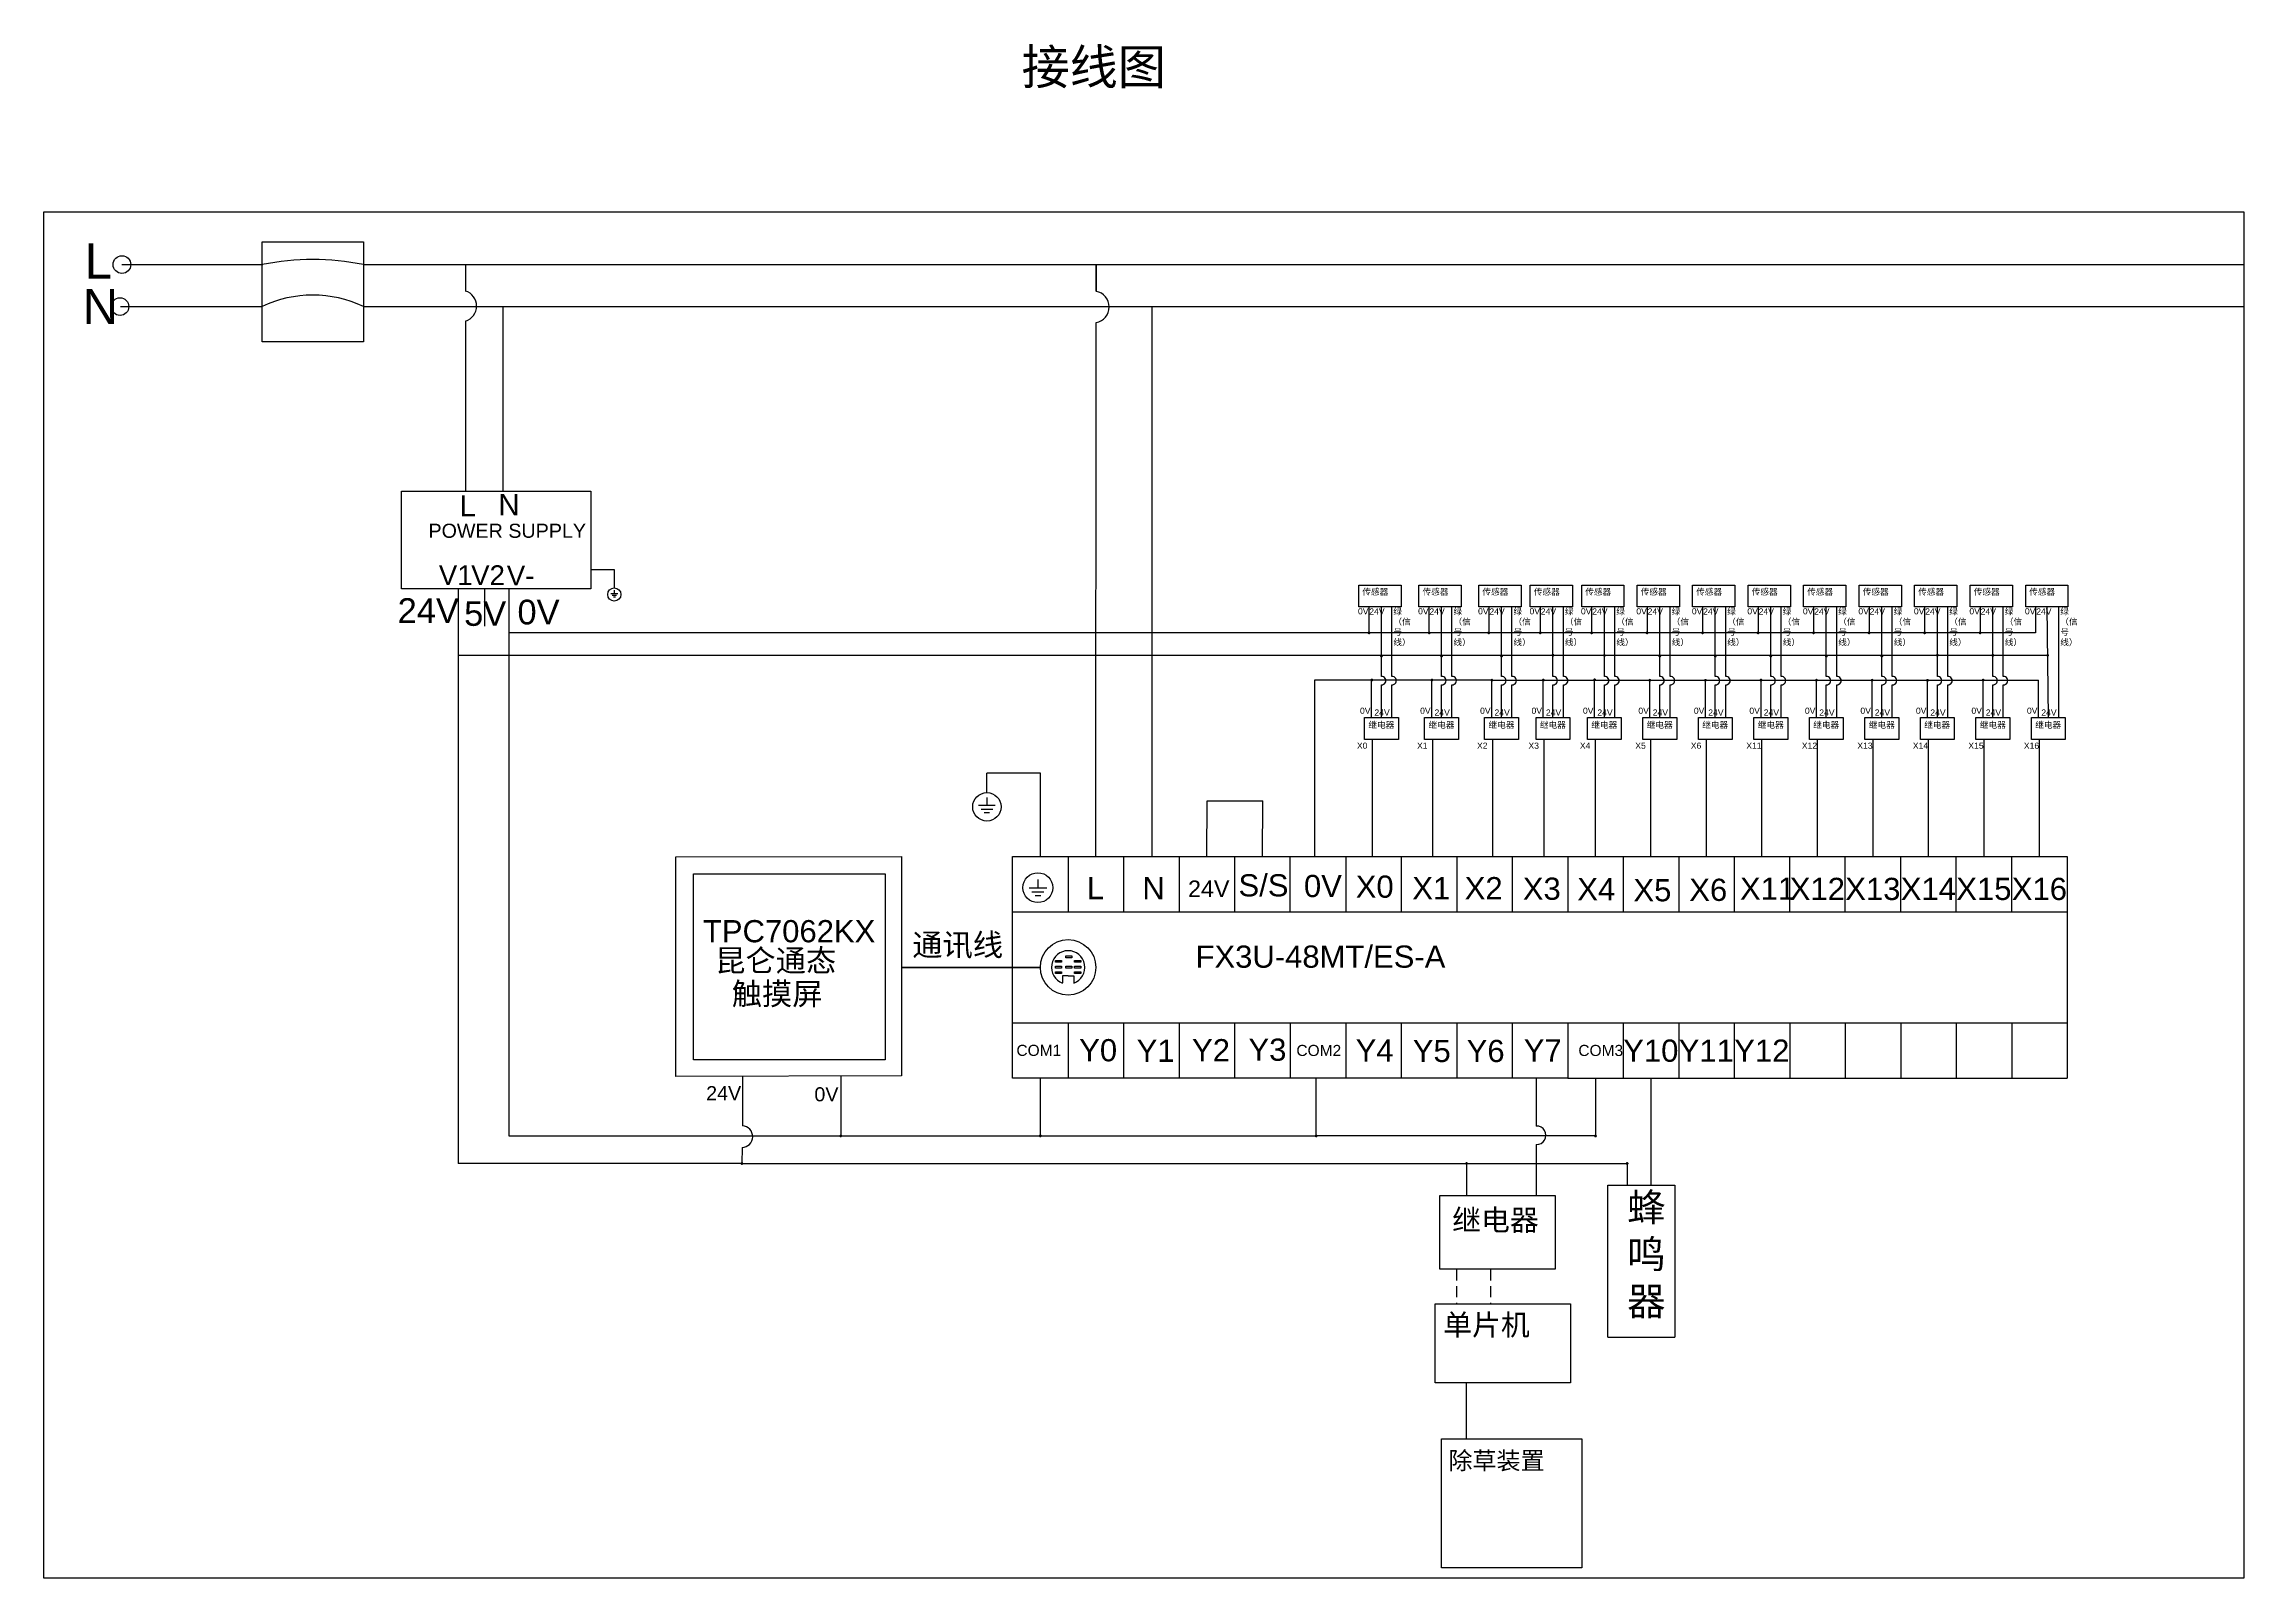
# Model space of a CAD drawing. Header units: millimetres. Extents: x 2883 to 4669, y 1329 to 1823.
# Drawn here: x 2883 to 3507, y 1349 to 1784 of the extents above; entities that cross this region are included whole.
import ezdxf

# ---------------------------------------------------------------- set-up
doc = ezdxf.new("R2010")
doc.units = ezdxf.units.MM
doc.linetypes.add('HIDDEN2', pattern=[4.7625, 3.175, -1.5875])
doc.layers.add('白虚线', color=7, linetype='HIDDEN2', plot=False)
doc.styles.get("Standard").update_dxf_attribs({"font": 'arial.ttf'})

msp = doc.modelspace()

# ---------------------------------------------------------------- texts
for s, height, p in [('S/S', 6.3, (3221.887, 1542.088)), ('0V', 6.3, (3240.457, 1541.896)), ('X0', 6.3, (3255.154, 1541.713)), ('L', 6.3, (3178.853, 1541.28)), ('N', 6.3, (3194.603, 1541.28)), ('24V', 4.725, (3207.567, 1541.884)), ('X1', 6.3, (3271.201, 1541.272)), ('X2', 6.3, (3286.07, 1541.272)), ('X3', 6.3, (3302.558, 1541.125)), ('X4', 6.3, (3318.015, 1540.978)), ('X5', 6.3, (3333.946, 1540.707)), ('X6', 6.3, (3349.788, 1540.814)), ('X11', 6.3, (3364.174, 1541.155)), ('X12', 6.3, (3378.298, 1541.072)), ('X13', 6.3, (3394.048, 1541.072)), ('X14', 6.3, (3409.798, 1541.072)), ('X15', 6.3, (3425.548, 1541.072)), ('X16', 6.3, (3441.298, 1541.072)), ('TPC7062KX', 6.3, (3069.922, 1529.068)), ('通讯线', 6.3, (3129.316, 1525.193)), ('昆仑通态', 6.3, (3073.386, 1520.722)), ('FX3U-48MT/ES-A', 6.3, (3209.692, 1521.851)), ('触摸屏', 6.3, (3078.098, 1511.31)), ('COM1', 3.15, (3158.878, 1496.817)), ('Y0', 6.3, (3176.687, 1495.286)), ('Y1', 6.3, (3193, 1495.135)), ('Y2', 6.3, (3208.709, 1495.286)), ('Y3', 6.3, (3224.72, 1495.437)), ('COM2', 3.15, (3238.314, 1496.794)), ('Y4', 6.3, (3255.138, 1495.232)), ('Y5', 6.3, (3271.342, 1495.079)), ('Y6', 6.3, (3286.628, 1495.079)), ('Y7', 6.3, (3302.832, 1495.232)), ('COM3', 3.15, (3318.314, 1496.794)), ('Y10', 6.3, (3331.048, 1495.162)), ('Y11', 6.3, (3346.798, 1495.162)), ('Y12', 6.3, (3362.548, 1495.162))]:
    msp.add_text(s, height=height).set_placement(p)
at = {"attachment_point": 1}
for s, width, heights, insert, char_height in [('{\\fSimSun|b0|i0|c134|p2;接线图}', 197.56845, [0], (3160.352, 1782.556), 10), ('L', 13.90441, [0], (2894.525, 1727.434), 10), ('N', 8.70471, [0], (2893.906, 1714.543), 10), ('L', 8.44164, [0], (3000.851, 1655.953), 6), ('N', 8.44164, [0], (3011.873, 1656.282), 6), ('POWER SUPPLY', 64.20183, [7.84], (2992.05, 1647.873), 4), ('V1', 11.03259, [0], (2995.004, 1636.07), 5.6), ('V2', 12.27373, [0], (3004.175, 1636.07), 5.6), ('V-', 6.61956, [0], (3014.288, 1635.973), 5.6), ('{\\fSimSun|b0|i0|c134|p2;传感器}', 12.39129, [0], (3257.027, 1629.429), 1.75), ('{\\fSimSun|b0|i0|c134|p2;传感器}', 12.39129, [0], (3274.085, 1629.429), 1.75), ('{\\fSimSun|b0|i0|c134|p2;传感器}', 12.39129, [0], (3291.1, 1629.429), 1.75), ('{\\fSimSun|b0|i0|c134|p2;传感器}', 12.39129, [0], (3305.692, 1629.429), 1.75), ('{\\fSimSun|b0|i0|c134|p2;传感器}', 12.39129, [0], (3320.284, 1629.429), 1.75), ('{\\fSimSun|b0|i0|c134|p2;传感器}', 12.39129, [0], (3336.004, 1629.429), 1.75), ('{\\fSimSun|b0|i0|c134|p2;传感器}', 12.39129, [0], (3351.754, 1629.429), 1.75), ('{\\fSimSun|b0|i0|c134|p2;传感器}', 12.39129, [0], (3367.504, 1629.429), 1.75), ('{\\fSimSun|b0|i0|c134|p2;传感器}', 12.39129, [0], (3383.254, 1629.429), 1.75), ('{\\fSimSun|b0|i0|c134|p2;传感器}', 12.39129, [0], (3399.004, 1629.429), 1.75), ('{\\fSimSun|b0|i0|c134|p2;传感器}', 12.39129, [0], (3414.754, 1629.429), 1.75), ('{\\fSimSun|b0|i0|c134|p2;传感器}', 12.39129, [0], (3430.504, 1629.429), 1.75), ('{\\fSimSun|b0|i0|c134|p2;传感器}', 12.39129, [0], (3446.254, 1629.429), 1.75), ('24V', 11.58066, [0], (2983.307, 1626.728), 7), ('5V', 8.17362, [0], (3002.165, 1625.891), 7), ('0V', 15.63986, [0], (3017.303, 1626.308), 7), ('0V', 3.11695, [0], (3255.788, 1623.904), 1.75), ('24V', 3.11695, [0], (3258.989, 1623.841), 1.75), ('{\\fSimSun|b0|i0|c134|p2;绿（信号线）}', 5.12295, [22.529], (3265.835, 1623.853), 1.75), ('0V', 3.11695, [0], (3272.846, 1623.904), 1.75), ('24V', 3.11695, [0], (3276.046, 1623.841), 1.75), ('{\\fSimSun|b0|i0|c134|p2;绿（信号线）}', 5.12295, [22.529], (3282.892, 1623.853), 1.75), ('0V', 3.11695, [0], (3289.861, 1623.904), 1.75), ('24V', 3.11695, [0], (3293.061, 1623.841), 1.75), ('{\\fSimSun|b0|i0|c134|p2;绿（信号线）}', 5.12295, [22.529], (3299.908, 1623.853), 1.75), ('0V', 3.11695, [0], (3304.453, 1623.904), 1.75), ('24V', 3.11695, [0], (3307.654, 1623.841), 1.75), ('{\\fSimSun|b0|i0|c134|p2;绿（信号线）}', 5.12295, [22.529], (3314.5, 1623.853), 1.75), ('0V', 3.11695, [0], (3319.045, 1623.904), 1.75), ('24V', 3.11695, [0], (3322.246, 1623.841), 1.75), ('{\\fSimSun|b0|i0|c134|p2;绿（信号线）}', 5.12295, [22.529], (3329.092, 1623.853), 1.75), ('0V', 3.11695, [0], (3334.766, 1623.904), 1.75), ('24V', 3.11695, [0], (3337.966, 1623.841), 1.75), ('{\\fSimSun|b0|i0|c134|p2;绿（信号线）}', 5.12295, [22.529], (3344.812, 1623.853), 1.75), ('0V', 3.11695, [0], (3350.516, 1623.904), 1.75), ('24V', 3.11695, [0], (3353.716, 1623.841), 1.75), ('{\\fSimSun|b0|i0|c134|p2;绿（信号线）}', 5.12295, [22.529], (3360.562, 1623.853), 1.75), ('0V', 3.11695, [0], (3366.266, 1623.904), 1.75), ('24V', 3.11695, [0], (3369.466, 1623.841), 1.75), ('{\\fSimSun|b0|i0|c134|p2;绿（信号线）}', 5.12295, [22.529], (3376.312, 1623.853), 1.75), ('0V', 3.11695, [0], (3382.016, 1623.904), 1.75), ('24V', 3.11695, [0], (3385.216, 1623.841), 1.75), ('{\\fSimSun|b0|i0|c134|p2;绿（信号线）}', 5.12295, [22.529], (3392.062, 1623.853), 1.75), ('0V', 3.11695, [0], (3397.766, 1623.904), 1.75), ('24V', 3.11695, [0], (3400.966, 1623.841), 1.75), ('{\\fSimSun|b0|i0|c134|p2;绿（信号线）}', 5.12295, [22.529], (3407.812, 1623.853), 1.75), ('0V', 3.11695, [0], (3413.516, 1623.904), 1.75), ('24V', 3.11695, [0], (3416.716, 1623.841), 1.75), ('{\\fSimSun|b0|i0|c134|p2;绿（信号线）}', 5.12295, [22.529], (3423.562, 1623.853), 1.75), ('0V', 3.11695, [0], (3429.266, 1623.904), 1.75), ('24V', 3.11695, [0], (3432.466, 1623.841), 1.75), ('{\\fSimSun|b0|i0|c134|p2;绿（信号线）}', 5.12295, [22.529], (3439.312, 1623.853), 1.75), ('0V', 3.11695, [0], (3445.016, 1623.904), 1.75), ('24V', 3.11695, [0], (3448.216, 1623.841), 1.75), ('{\\fSimSun|b0|i0|c134|p2;绿（信号线）}', 5.12295, [22.529], (3455.062, 1623.853), 1.75), ('0V', 3.11695, [0], (3256.361, 1595.668), 1.75), ('{\\fSimSun|b0|i0|c134|p2;继电器}', 13.65109, [5.629], (3258.75, 1591.644), 1.75), ('24V', 3.11695, [0], (3260.444, 1595.151), 1.75), ('0V', 3.11695, [0], (3273.418, 1595.668), 1.75), ('{\\fSimSun|b0|i0|c134|p2;继电器}', 13.65109, [5.629], (3275.807, 1591.644), 1.75), ('24V', 3.11695, [0], (3277.501, 1595.151), 1.75), ('0V', 3.11695, [0], (3290.433, 1595.668), 1.75), ('{\\fSimSun|b0|i0|c134|p2;继电器}', 13.65109, [5.629], (3292.822, 1591.644), 1.75), ('24V', 3.11695, [0], (3294.517, 1595.151), 1.75), ('0V', 3.11695, [0], (3305.025, 1595.668), 1.75), ('{\\fSimSun|b0|i0|c134|p2;继电器}', 13.65109, [5.629], (3307.415, 1591.644), 1.75), ('24V', 3.11695, [0], (3309.109, 1595.151), 1.75), ('0V', 3.11695, [0], (3319.617, 1595.668), 1.75), ('{\\fSimSun|b0|i0|c134|p2;继电器}', 13.65109, [5.629], (3322.007, 1591.644), 1.75), ('24V', 3.11695, [0], (3323.701, 1595.151), 1.75), ('0V', 3.11695, [0], (3335.338, 1595.668), 1.75), ('{\\fSimSun|b0|i0|c134|p2;继电器}', 13.65109, [5.629], (3337.727, 1591.644), 1.75), ('24V', 3.11695, [0], (3339.421, 1595.151), 1.75), ('0V', 3.11695, [0], (3351.088, 1595.668), 1.75), ('{\\fSimSun|b0|i0|c134|p2;继电器}', 13.65109, [5.629], (3353.477, 1591.644), 1.75), ('24V', 3.11695, [0], (3355.171, 1595.151), 1.75), ('0V', 3.11695, [0], (3366.838, 1595.668), 1.75), ('{\\fSimSun|b0|i0|c134|p2;继电器}', 13.65109, [5.629], (3369.227, 1591.644), 1.75), ('24V', 3.11695, [0], (3370.921, 1595.151), 1.75), ('0V', 3.11695, [0], (3382.588, 1595.668), 1.75), ('{\\fSimSun|b0|i0|c134|p2;继电器}', 13.65109, [5.629], (3384.977, 1591.644), 1.75), ('24V', 3.11695, [0], (3386.671, 1595.151), 1.75), ('0V', 3.11695, [0], (3398.338, 1595.668), 1.75), ('{\\fSimSun|b0|i0|c134|p2;继电器}', 13.65109, [5.629], (3400.727, 1591.644), 1.75), ('24V', 3.11695, [0], (3402.421, 1595.151), 1.75), ('0V', 3.11695, [0], (3414.088, 1595.668), 1.75), ('{\\fSimSun|b0|i0|c134|p2;继电器}', 13.65109, [5.629], (3416.477, 1591.644), 1.75), ('24V', 3.11695, [0], (3418.171, 1595.151), 1.75), ('0V', 3.11695, [0], (3429.838, 1595.668), 1.75), ('{\\fSimSun|b0|i0|c134|p2;继电器}', 13.65109, [5.629], (3432.227, 1591.644), 1.75), ('24V', 3.11695, [0], (3433.921, 1595.151), 1.75), ('0V', 3.11695, [0], (3445.588, 1595.668), 1.75), ('{\\fSimSun|b0|i0|c134|p2;继电器}', 13.65109, [5.629], (3447.977, 1591.644), 1.75), ('24V', 3.11695, [0], (3449.671, 1595.151), 1.75), ('X0', 4.2365, [0], (3255.486, 1585.749), 1.75), ('X1', 4.2365, [0], (3272.543, 1585.749), 1.75), ('X2', 4.2365, [0], (3289.559, 1585.749), 1.75), ('X3', 4.2365, [0], (3304.151, 1585.749), 1.75), ('X4', 4.2365, [0], (3318.743, 1585.749), 1.75), ('X5', 4.2365, [0], (3334.463, 1585.749), 1.75), ('X6', 4.2365, [0], (3350.213, 1585.749), 1.75), ('X11', 4.2365, [0], (3365.963, 1585.749), 1.75), ('X12', 4.2365, [0], (3381.713, 1585.749), 1.75), ('X13', 4.2365, [0], (3397.463, 1585.749), 1.75), ('X14', 4.2365, [0], (3413.213, 1585.749), 1.75), ('X15', 4.2365, [0], (3428.963, 1585.749), 1.75), ('X16', 4.2365, [0], (3444.713, 1585.749), 1.75), ('24V', 14.49019, [0], (3070.842, 1488.236), 4), ('0V', 14.49019, [0], (3101.558, 1487.927), 4), ('{\\fSimSun|b0|i0|c134|p2;蜂鸣器}', 9.88364, [0], (3332.159, 1457.852), 8), ('{\\fSimSun|b0|i0|c134|p2;继电器}', 29.23074, [0], (3282.515, 1453.241), 6), ('{\\fSimSun|b0|i0|c134|p2;单片机}', 31.8517, [0], (3279.98, 1423.49), 6), ('{\\fSimSun|b0|i0|c134|p2;除草装置}', 32.48509, [21.803], (3281.456, 1384.468), 5)]:
    msp.add_mtext_dynamic_manual_height_columns(s, width=width, gutter_width=12.5, heights=heights, dxfattribs=dict(at, insert=insert, char_height=char_height))

# ---------------------------------------------------------------- linework, layer by layer
for p, q in [((2905.092, 1721.43), (2945.092, 1721.43)), ((2973.576, 1721.43), (3507.183, 1721.43)), ((3002.599, 1721.43), (3002.599, 1713.926)), ((3181.461, 1713.839), (3181.463, 1721.43)), ((3181.52, 1721.43), (3181.52, 1713.828)), ((2904.659, 1709.525), (2944.659, 1709.525)), ((2944.659, 1709.525), (2944.866, 1709.525)), ((2973.576, 1709.525), (3507.183, 1709.525)), ((3002.599, 1705.384), (3002.599, 1657.104)), ((3013.133, 1709.525), (3013.133, 1657.104)), ((3181.423, 1553.456), (3181.459, 1704.962)), ((3197.303, 1709.525), (3197.303, 1553.456)), ((3000.498, 1629.411), (3000.498, 1466.285)), ((3007.947, 1629.411), (3007.947, 1618.772)), ((3014.846, 1629.411), (3014.846, 1474.102)), ((3038.103, 1634.888), (3044.735, 1634.888)), ((3044.735, 1634.888), (3044.735, 1629.63)), ((3043.772, 1628.041), (3045.813, 1628.041)), ((3044.158, 1627.572), (3045.368, 1627.572)), ((3044.519, 1627.114), (3045.127, 1627.114)), ((3044.736, 1629.023), (3044.736, 1628.041)), ((3258.828, 1624.302), (3258.828, 1616.9)), ((3262.447, 1604.501), (3262.447, 1624.302)), ((3265.395, 1604.501), (3265.395, 1624.302)), ((3275.885, 1624.302), (3275.885, 1616.9)), ((3279.504, 1604.501), (3279.504, 1624.302)), ((3282.452, 1604.501), (3282.452, 1624.302)), ((3292.9, 1624.302), (3292.9, 1616.9)), ((3296.52, 1604.501), (3296.52, 1624.302)), ((3299.467, 1604.501), (3299.467, 1624.302)), ((3307.492, 1624.302), (3307.492, 1616.9)), ((3311.112, 1604.501), (3311.112, 1624.302)), ((3314.059, 1604.501), (3314.059, 1624.302)), ((3322.085, 1624.302), (3322.085, 1616.9)), ((3325.704, 1604.501), (3325.704, 1624.302)), ((3328.651, 1604.501), (3328.651, 1624.302)), ((3337.805, 1624.302), (3337.805, 1616.9)), ((3341.424, 1604.501), (3341.424, 1624.302)), ((3344.372, 1604.501), (3344.372, 1624.302)), ((3353.555, 1624.302), (3353.555, 1616.9)), ((3357.174, 1604.501), (3357.174, 1624.302)), ((3360.122, 1604.501), (3360.122, 1624.302)), ((3369.305, 1624.302), (3369.305, 1616.9)), ((3372.924, 1604.501), (3372.924, 1624.302)), ((3375.872, 1604.501), (3375.872, 1624.302)), ((3385.055, 1624.302), (3385.055, 1616.9)), ((3388.674, 1604.501), (3388.674, 1624.302)), ((3391.622, 1604.501), (3391.622, 1624.302)), ((3400.805, 1624.302), (3400.805, 1616.9)), ((3404.424, 1604.501), (3404.424, 1624.302)), ((3407.372, 1604.501), (3407.372, 1624.302)), ((3416.555, 1624.302), (3416.555, 1616.9)), ((3420.174, 1604.501), (3420.174, 1624.302)), ((3423.122, 1604.501), (3423.122, 1624.302)), ((3432.305, 1624.302), (3432.305, 1616.9)), ((3435.924, 1604.501), (3435.924, 1624.302)), ((3438.872, 1604.501), (3438.872, 1624.302)), ((3448.055, 1624.302), (3448.055, 1616.9)), ((3451.674, 1592.836), (3451.333, 1624.302)), ((3454.622, 1592.836), (3454.622, 1624.302)), ((3275.885, 1616.9), (3014.846, 1616.9)), ((3448.055, 1616.9), (3275.885, 1616.9)), ((3451.483, 1610.504), (3000.498, 1610.504)), ((3276.725, 1603.467), (3243.428, 1603.467)), ((3243.428, 1603.467), (3243.428, 1553.456)), ((3259.667, 1592.836), (3259.667, 1603.467)), ((3262.447, 1592.836), (3262.447, 1602.168)), ((3265.395, 1592.836), (3265.395, 1602.168)), ((3276.725, 1592.836), (3276.725, 1603.467)), ((3293.74, 1603.467), (3276.725, 1603.467)), ((3279.504, 1592.836), (3279.504, 1602.168)), ((3282.452, 1592.836), (3282.452, 1602.168)), ((3293.74, 1592.836), (3293.74, 1603.467)), ((3293.74, 1603.467), (3448.894, 1603.467)), ((3296.52, 1592.836), (3296.52, 1602.168)), ((3299.467, 1592.836), (3299.467, 1602.168)), ((3308.332, 1592.836), (3308.332, 1603.467)), ((3311.112, 1592.836), (3311.112, 1602.168)), ((3314.059, 1592.836), (3314.059, 1602.168)), ((3322.924, 1592.836), (3322.924, 1603.467)), ((3325.704, 1592.836), (3325.704, 1602.168)), ((3328.651, 1592.836), (3328.651, 1602.168)), ((3338.644, 1592.836), (3338.644, 1603.467)), ((3341.424, 1592.836), (3341.424, 1602.168)), ((3344.372, 1592.836), (3344.372, 1602.168)), ((3354.394, 1592.836), (3354.394, 1603.467)), ((3357.174, 1592.836), (3357.174, 1602.168)), ((3360.122, 1592.836), (3360.122, 1602.168)), ((3370.144, 1592.836), (3370.144, 1603.467)), ((3372.924, 1592.836), (3372.924, 1602.168)), ((3375.872, 1592.836), (3375.872, 1602.168)), ((3385.894, 1592.836), (3385.894, 1603.467)), ((3388.674, 1592.836), (3388.674, 1602.168)), ((3391.622, 1592.836), (3391.622, 1602.168)), ((3401.644, 1592.836), (3401.644, 1603.467)), ((3404.424, 1592.836), (3404.424, 1602.168)), ((3407.372, 1592.836), (3407.372, 1602.168)), ((3417.394, 1592.836), (3417.394, 1603.467)), ((3420.174, 1592.836), (3420.174, 1602.168)), ((3423.122, 1592.836), (3423.122, 1602.168)), ((3433.144, 1592.836), (3433.144, 1603.467)), ((3435.924, 1592.836), (3435.924, 1602.168)), ((3438.872, 1592.836), (3438.872, 1602.168)), ((3448.894, 1592.836), (3448.894, 1603.467)), ((3259.945, 1553.456), (3259.945, 1586.65)), ((3277.003, 1553.456), (3277.003, 1586.65)), ((3294.018, 1553.456), (3294.018, 1586.65)), ((3308.61, 1553.456), (3308.61, 1586.65)), ((3323.202, 1553.456), (3323.202, 1586.65)), ((3338.923, 1553.456), (3338.923, 1586.65)), ((3354.673, 1553.456), (3354.673, 1586.65)), ((3370.423, 1553.456), (3370.423, 1586.65)), ((3386.173, 1553.456), (3386.173, 1586.65)), ((3401.923, 1553.456), (3401.923, 1586.65)), ((3417.673, 1553.456), (3417.673, 1586.65)), ((3433.423, 1553.456), (3433.423, 1586.65)), ((3449.173, 1553.456), (3449.173, 1586.65)), ((3165.747, 1577.081), (3150.498, 1577.104)), ((3150.498, 1571.549), (3150.498, 1577.104)), ((3165.673, 1553.456), (3165.747, 1577.081)), ((3148.116, 1567.965), (3152.881, 1567.965)), ((3148.855, 1566.879), (3152.141, 1566.879)), ((3150.498, 1570.206), (3150.498, 1567.965)), ((3212.923, 1553.456), (3212.957, 1569.206)), ((3212.957, 1569.206), (3228.746, 1569.206)), ((3228.673, 1553.456), (3228.746, 1569.206)), ((3149.735, 1565.89), (3151.261, 1565.89)), ((3157.798, 1490.456), (3157.798, 1553.456)), ((3157.798, 1553.456), (3173.548, 1553.456)), ((3173.548, 1553.456), (3331.048, 1553.456)), ((3173.548, 1553.456), (3173.548, 1537.706)), ((3189.298, 1553.456), (3189.298, 1537.706)), ((3205.048, 1553.456), (3205.048, 1537.706)), ((3220.798, 1553.456), (3220.798, 1537.706)), ((3236.548, 1537.706), (3236.548, 1553.456)), ((3252.298, 1553.456), (3252.298, 1537.706)), ((3268.048, 1553.456), (3268.048, 1537.706)), ((3283.798, 1553.456), (3283.798, 1537.706)), ((3299.548, 1553.456), (3299.548, 1537.706)), ((3315.298, 1553.456), (3315.298, 1537.706)), ((3331.048, 1553.456), (3331.048, 1537.706)), ((3331.048, 1553.456), (3331.048, 1537.706)), ((3331.048, 1553.456), (3346.798, 1553.456)), ((3346.798, 1553.456), (3346.798, 1537.706)), ((3346.798, 1553.456), (3362.548, 1553.456)), ((3362.548, 1553.456), (3362.548, 1537.706)), ((3362.548, 1553.456), (3378.298, 1553.456)), ((3378.298, 1553.456), (3394.048, 1553.456)), ((3378.298, 1537.706), (3378.298, 1553.456)), ((3394.048, 1553.456), (3409.798, 1553.456)), ((3394.048, 1537.706), (3394.048, 1553.456)), ((3409.798, 1553.456), (3425.548, 1553.456)), ((3409.798, 1537.706), (3409.798, 1553.456)), ((3425.548, 1553.456), (3441.298, 1553.456)), ((3425.548, 1537.706), (3425.548, 1553.456)), ((3441.298, 1553.456), (3457.048, 1553.456)), ((3441.298, 1537.706), (3441.298, 1553.456)), ((3457.048, 1553.456), (3457.048, 1537.706)), ((3162.466, 1544.571), (3167.469, 1544.571)), ((3163.242, 1543.431), (3166.693, 1543.431)), ((3164.166, 1542.393), (3165.768, 1542.393)), ((3164.967, 1546.924), (3164.967, 1544.571)), ((3157.798, 1537.706), (3315.298, 1537.706)), ((3315.298, 1537.706), (3331.048, 1537.706)), ((3331.048, 1537.706), (3346.798, 1537.706)), ((3346.798, 1537.706), (3362.548, 1537.706)), ((3362.548, 1537.706), (3378.298, 1537.706)), ((3378.298, 1537.706), (3394.048, 1537.706)), ((3394.048, 1537.706), (3409.798, 1537.706)), ((3409.798, 1537.706), (3425.548, 1537.706)), ((3425.548, 1537.706), (3441.298, 1537.706)), ((3441.298, 1537.706), (3457.048, 1537.706)), ((3457.048, 1537.706), (3457.048, 1490.456)), ((3173.548, 1519.593), (3171.973, 1519.593)), ((3171.973, 1519.593), (3171.973, 1517.585)), ((3173.548, 1519.593), (3175.123, 1519.593)), ((3175.123, 1519.593), (3175.123, 1517.585)), ((3157.798, 1506.206), (3315.298, 1506.206)), ((3173.548, 1506.206), (3173.548, 1490.456)), ((3189.298, 1506.206), (3189.298, 1490.456)), ((3205.048, 1506.206), (3205.048, 1490.456)), ((3220.798, 1506.206), (3220.798, 1490.456)), ((3236.548, 1506.206), (3236.548, 1490.456)), ((3252.298, 1506.206), (3252.298, 1490.456)), ((3268.048, 1506.206), (3268.048, 1490.456)), ((3283.798, 1506.206), (3283.798, 1490.456)), ((3299.548, 1506.206), (3299.548, 1490.456)), ((3315.298, 1506.206), (3315.298, 1490.456)), ((3315.298, 1506.206), (3315.298, 1490.456)), ((3315.298, 1506.206), (3331.048, 1506.206)), ((3331.048, 1506.206), (3331.048, 1490.456)), ((3331.048, 1506.206), (3346.798, 1506.206)), ((3346.798, 1506.206), (3346.798, 1490.456)), ((3346.798, 1506.206), (3362.548, 1506.206)), ((3362.548, 1506.206), (3362.548, 1490.456)), ((3362.548, 1506.206), (3378.298, 1506.206)), ((3378.298, 1506.206), (3378.298, 1490.456)), ((3378.298, 1506.206), (3378.298, 1490.456)), ((3378.298, 1506.206), (3394.048, 1506.206)), ((3394.048, 1506.206), (3394.048, 1490.456)), ((3394.048, 1506.206), (3394.048, 1490.456)), ((3394.048, 1506.206), (3409.798, 1506.206)), ((3409.798, 1506.206), (3409.798, 1490.456)), ((3409.798, 1506.206), (3409.798, 1490.456)), ((3409.798, 1506.206), (3425.548, 1506.206)), ((3425.548, 1506.206), (3425.548, 1490.456)), ((3425.548, 1506.206), (3425.548, 1490.456)), ((3425.548, 1506.206), (3441.298, 1506.206)), ((3441.298, 1506.206), (3441.298, 1490.456)), ((3441.298, 1506.206), (3457.048, 1506.206)), ((3081.194, 1490.999), (3081.194, 1481.821)), ((3109.025, 1491.117), (3109.025, 1474.102)), ((3315.298, 1490.456), (3157.798, 1490.456)), ((3165.664, 1474.102), (3165.664, 1490.456)), ((3243.936, 1474.102), (3243.936, 1490.456)), ((3306.393, 1490.456), (3306.393, 1476.913)), ((3315.298, 1490.456), (3331.048, 1490.456)), ((3323.173, 1490.456), (3323.173, 1474.102)), ((3331.048, 1490.456), (3346.798, 1490.456)), ((3338.923, 1490.456), (3338.923, 1460.096)), ((3346.798, 1490.456), (3362.548, 1490.456)), ((3362.548, 1490.456), (3378.298, 1490.456)), ((3378.298, 1490.456), (3394.048, 1490.456)), ((3394.048, 1490.456), (3409.798, 1490.456)), ((3409.798, 1490.456), (3425.548, 1490.456)), ((3425.548, 1490.456), (3441.298, 1490.456)), ((3441.298, 1490.456), (3457.048, 1490.456)), ((3081.194, 1481.821), (3081.127, 1476.964)), ((3014.846, 1474.102), (3109.026, 1474.102)), ((3109.026, 1474.102), (3165.664, 1474.102)), ((3165.664, 1474.102), (3243.936, 1474.102)), ((3323.173, 1474.102), (3243.936, 1474.102)), ((3081.041, 1470.804), (3080.978, 1466.285)), ((3306.393, 1471.649), (3306.393, 1457.236)), ((3080.978, 1466.285), (3000.498, 1466.285)), ((3080.978, 1466.285), (3106.683, 1466.285)), ((3106.683, 1466.285), (3286.585, 1466.285)), ((3286.585, 1466.285), (3286.585, 1457.236)), ((3286.585, 1466.285), (3332.159, 1466.285)), ((3332.159, 1466.285), (3332.159, 1460.096)), ((3326.685, 1460.096), (3345.692, 1460.096)), ((3326.685, 1417.034), (3326.685, 1460.096)), ((3345.692, 1460.096), (3345.692, 1417.034)), ((3326.685, 1417.034), (3345.692, 1417.034)), ((3286.513, 1404.056), (3286.513, 1388.165))]:
    msp.add_line(p, q)
at = {"linetype": 'Continuous', "lineweight": 50}
msp.add_line((3126.298, 1521.956), (3165.673, 1521.956), dxfattribs=at)
for points in [[(2882.968, 1736.416), (3507.183, 1736.416), (3507.183, 1348.626), (2882.968, 1348.626)], [(2944.866, 1727.857), (2973.576, 1727.857), (2973.576, 1699.493), (2944.866, 1699.493)], [(2984.399, 1657.104), (3038.103, 1657.104), (3038.103, 1629.411), (2984.399, 1629.411)], [(3268.005, 1624.302), (3256.01, 1624.302), (3256.01, 1630.411), (3268.005, 1630.411)], [(3285.062, 1624.302), (3273.067, 1624.302), (3273.067, 1630.411), (3285.062, 1630.411)], [(3302.077, 1624.302), (3290.082, 1624.302), (3290.082, 1630.411), (3302.077, 1630.411)], [(3316.669, 1624.302), (3304.674, 1624.302), (3304.674, 1630.411), (3316.669, 1630.411)], [(3331.261, 1624.302), (3319.267, 1624.302), (3319.267, 1630.411), (3331.261, 1630.411)], [(3346.982, 1624.302), (3334.987, 1624.302), (3334.987, 1630.411), (3346.982, 1630.411)], [(3362.732, 1624.302), (3350.737, 1624.302), (3350.737, 1630.411), (3362.732, 1630.411)], [(3378.482, 1624.302), (3366.487, 1624.302), (3366.487, 1630.411), (3378.482, 1630.411)], [(3394.232, 1624.302), (3382.237, 1624.302), (3382.237, 1630.411), (3394.232, 1630.411)], [(3409.982, 1624.302), (3397.987, 1624.302), (3397.987, 1630.411), (3409.982, 1630.411)], [(3425.732, 1624.302), (3413.737, 1624.302), (3413.737, 1630.411), (3425.732, 1630.411)], [(3441.482, 1624.302), (3429.487, 1624.302), (3429.487, 1630.411), (3441.482, 1630.411)], [(3457.232, 1624.302), (3445.237, 1624.302), (3445.237, 1630.411), (3457.232, 1630.411)], [(3257.652, 1592.836), (3267.242, 1592.836), (3267.242, 1586.65), (3257.652, 1586.65)], [(3274.709, 1592.836), (3284.299, 1592.836), (3284.299, 1586.65), (3274.709, 1586.65)], [(3291.725, 1592.836), (3301.315, 1592.836), (3301.315, 1586.65), (3291.725, 1586.65)], [(3306.317, 1592.836), (3315.907, 1592.836), (3315.907, 1586.65), (3306.317, 1586.65)], [(3320.909, 1592.836), (3330.499, 1592.836), (3330.499, 1586.65), (3320.909, 1586.65)], [(3336.629, 1592.836), (3346.219, 1592.836), (3346.219, 1586.65), (3336.629, 1586.65)], [(3352.379, 1592.836), (3361.969, 1592.836), (3361.969, 1586.65), (3352.379, 1586.65)], [(3368.129, 1592.836), (3377.719, 1592.836), (3377.719, 1586.65), (3368.129, 1586.65)], [(3383.879, 1592.836), (3393.469, 1592.836), (3393.469, 1586.65), (3383.879, 1586.65)], [(3399.629, 1592.836), (3409.219, 1592.836), (3409.219, 1586.65), (3399.629, 1586.65)], [(3415.379, 1592.836), (3424.969, 1592.836), (3424.969, 1586.65), (3415.379, 1586.65)], [(3431.129, 1592.836), (3440.719, 1592.836), (3440.719, 1586.65), (3431.129, 1586.65)], [(3446.879, 1592.836), (3456.469, 1592.836), (3456.469, 1586.65), (3446.879, 1586.65)], [(3062.265, 1553.294), (3126.298, 1553.456), (3126.298, 1491.16), (3062.265, 1490.999)], [(3067.228, 1548.498), (3121.662, 1548.498), (3121.662, 1495.729), (3067.228, 1495.729)], [(3169.947, 1523.929), (3171.654, 1523.929), (3171.654, 1523.408), (3169.947, 1523.408)], [(3172.887, 1525.207), (3174.595, 1525.207), (3174.595, 1524.686), (3172.887, 1524.686)], [(3175.401, 1523.929), (3177.108, 1523.929), (3177.108, 1523.408), (3175.401, 1523.408)], [(3169.947, 1522.271), (3171.654, 1522.271), (3171.654, 1521.751), (3169.947, 1521.751)], [(3169.947, 1520.709), (3171.654, 1520.709), (3171.654, 1520.188), (3169.947, 1520.188)], [(3172.887, 1522.271), (3174.595, 1522.271), (3174.595, 1521.751), (3172.887, 1521.751)], [(3175.401, 1522.271), (3177.108, 1522.271), (3177.108, 1521.751), (3175.401, 1521.751)], [(3175.401, 1520.709), (3177.108, 1520.709), (3177.108, 1520.188), (3175.401, 1520.188)], [(3279.018, 1457.236), (3311.746, 1457.236), (3311.746, 1436.264), (3279.018, 1436.264)], [(3277.736, 1426.476), (3316.062, 1426.476), (3316.062, 1404.056), (3277.736, 1404.056)], [(3279.518, 1388.165), (3319.261, 1388.165), (3319.261, 1351.549), (3279.518, 1351.549)]]:
    msp.add_lwpolyline(points, close=True)
at = {"const_width": 0.4}
for points in [[(3258.732, 1616.9, 1), (3259.132, 1616.9, 1)], [(3275.79, 1616.9, 1), (3276.19, 1616.9, 1)], [(3292.7, 1616.9, 1), (3293.1, 1616.9, 1)], [(3307.292, 1616.9, 1), (3307.692, 1616.9, 1)], [(3321.885, 1616.9, 1), (3322.285, 1616.9, 1)], [(3337.605, 1616.9, 1), (3338.005, 1616.9, 1)], [(3353.355, 1616.9, 1), (3353.755, 1616.9, 1)], [(3369.105, 1616.9, 1), (3369.505, 1616.9, 1)], [(3384.855, 1616.9, 1), (3385.255, 1616.9, 1)], [(3400.605, 1616.9, 1), (3401.005, 1616.9, 1)], [(3416.355, 1616.9, 1), (3416.755, 1616.9, 1)], [(3432.105, 1616.9, 1), (3432.505, 1616.9, 1)], [(3262.247, 1610.304, 1), (3262.647, 1610.304, 1)], [(3279.304, 1610.304, 1), (3279.704, 1610.304, 1)], [(3296.32, 1610.304, 1), (3296.72, 1610.304, 1)], [(3310.912, 1610.539, 1), (3311.312, 1610.539, 1)], [(3325.504, 1610.504, 1), (3325.904, 1610.504, 1)], [(3341.224, 1610.304, 1), (3341.624, 1610.304, 1)], [(3356.974, 1610.304, 1), (3357.374, 1610.304, 1)], [(3372.724, 1610.304, 1), (3373.124, 1610.304, 1)], [(3388.474, 1610.304, 1), (3388.874, 1610.304, 1)], [(3404.224, 1610.304, 1), (3404.624, 1610.304, 1)], [(3419.974, 1610.532, 1), (3420.374, 1610.532, 1)], [(3435.724, 1610.515, 1), (3436.124, 1610.515, 1)], [(3451.28, 1610.519, 1), (3451.68, 1610.519, 1)], [(3259.528, 1603.509, 1), (3259.928, 1603.509, 1)], [(3276.585, 1603.509, 1), (3276.985, 1603.509, 1)], [(3293.578, 1603.457, 1), (3293.978, 1603.457, 1)], [(3308.192, 1603.511, 1), (3308.592, 1603.511, 1)], [(3322.718, 1603.579, 1), (3323.118, 1603.579, 1)], [(3338.398, 1603.449, 1), (3338.798, 1603.449, 1)], [(3354.155, 1603.435, 1), (3354.555, 1603.435, 1)], [(3369.926, 1603.495, 1), (3370.326, 1603.495, 1)], [(3385.675, 1603.458, 1), (3386.075, 1603.458, 1)], [(3401.459, 1603.449, 1), (3401.859, 1603.449, 1)], [(3417.193, 1603.436, 1), (3417.593, 1603.436, 1)], [(3432.966, 1603.488, 1), (3433.366, 1603.488, 1)], [(3108.826, 1474.102, 1), (3109.226, 1474.102, 1)], [(3165.464, 1474.102, 1), (3165.864, 1474.102, 1)], [(3243.736, 1474.102, 1), (3244.136, 1474.102, 1)], [(3322.973, 1474.102, 1), (3323.373, 1474.102, 1)], [(3080.778, 1466.285, 1), (3081.178, 1466.285, 1)], [(3286.385, 1466.285, 1), (3286.785, 1466.285, 1)], [(3331.959, 1466.285, 1), (3332.359, 1466.285, 1)]]:
    msp.add_lwpolyline(points, format="xyb", close=True, dxfattribs=at)
for centre, radius in [((2905.092, 1721.43), 2.507), ((2904.534, 1709.491), 2.507), ((3044.776, 1627.771), 1.866), ((3150.498, 1567.514), 4.035), ((3164.967, 1544.571), 4.237), ((3173.548, 1521.956), 7.875)]:
    msp.add_circle(centre, radius)
for centre, radius, start, end in [((2959.221, 1650.02), 72.839, 78.633772, 101.366228), ((2959.221, 1679.275), 33.483, 64.613426, 115.386574), ((3001.229, 1709.655), 4.485, 287.774602, 72.225398), ((3180.708, 1709.401), 4.501, 280.388828, 79.611172), ((3262.544, 1603.335), 1.171, 265.236327, 94.763673), ((3265.492, 1603.335), 1.171, 265.236327, 94.763673), ((3279.602, 1603.335), 1.171, 265.236327, 94.763673), ((3282.549, 1603.335), 1.171, 265.236327, 94.763673), ((3296.617, 1603.335), 1.171, 265.236327, 94.763673), ((3299.564, 1603.335), 1.171, 265.236327, 94.763673), ((3311.209, 1603.335), 1.171, 265.236327, 94.763673), ((3314.157, 1603.335), 1.171, 265.236327, 94.763673), ((3325.801, 1603.335), 1.171, 265.236327, 94.763673), ((3328.749, 1603.335), 1.171, 265.236327, 94.763673), ((3341.521, 1603.335), 1.171, 265.236327, 94.763673), ((3344.469, 1603.335), 1.171, 265.236327, 94.763673), ((3357.271, 1603.335), 1.171, 265.236327, 94.763673), ((3360.219, 1603.335), 1.171, 265.236327, 94.763673), ((3373.021, 1603.335), 1.171, 265.236327, 94.763673), ((3375.969, 1603.335), 1.171, 265.236327, 94.763673), ((3388.771, 1603.335), 1.171, 265.236327, 94.763673), ((3391.719, 1603.335), 1.171, 265.236327, 94.763673), ((3404.521, 1603.335), 1.171, 265.236327, 94.763673), ((3407.469, 1603.335), 1.171, 265.236327, 94.763673), ((3420.271, 1603.335), 1.171, 265.236327, 94.763673), ((3423.219, 1603.335), 1.171, 265.236327, 94.763673), ((3436.021, 1603.335), 1.171, 265.236327, 94.763673), ((3438.969, 1603.335), 1.171, 265.236327, 94.763673), ((3173.548, 1521.956), 4.725, 289.814327, 250.185673), ((3080.968, 1473.886), 3.082, 271.364833, 87.038661), ((3306.461, 1474.281), 2.633, 268.538165, 91.461835)]:
    msp.add_arc(centre, radius, start, end)
at = {"layer": '白虚线'}
for p, q in [((3283.765, 1436.264), (3283.765, 1426.476)), ((3293.406, 1436.264), (3293.406, 1426.476))]:
    msp.add_line(p, q, dxfattribs=at)

msp.set_redraw_order([(e.dxf.handle, doc.entitydb.next_handle()) for e in msp.query("TEXT MTEXT ATTDEF DIMENSION ARC_DIMENSION")])  # texts and dimensions are drawn at this point

doc.saveas('drawing.dxf')
